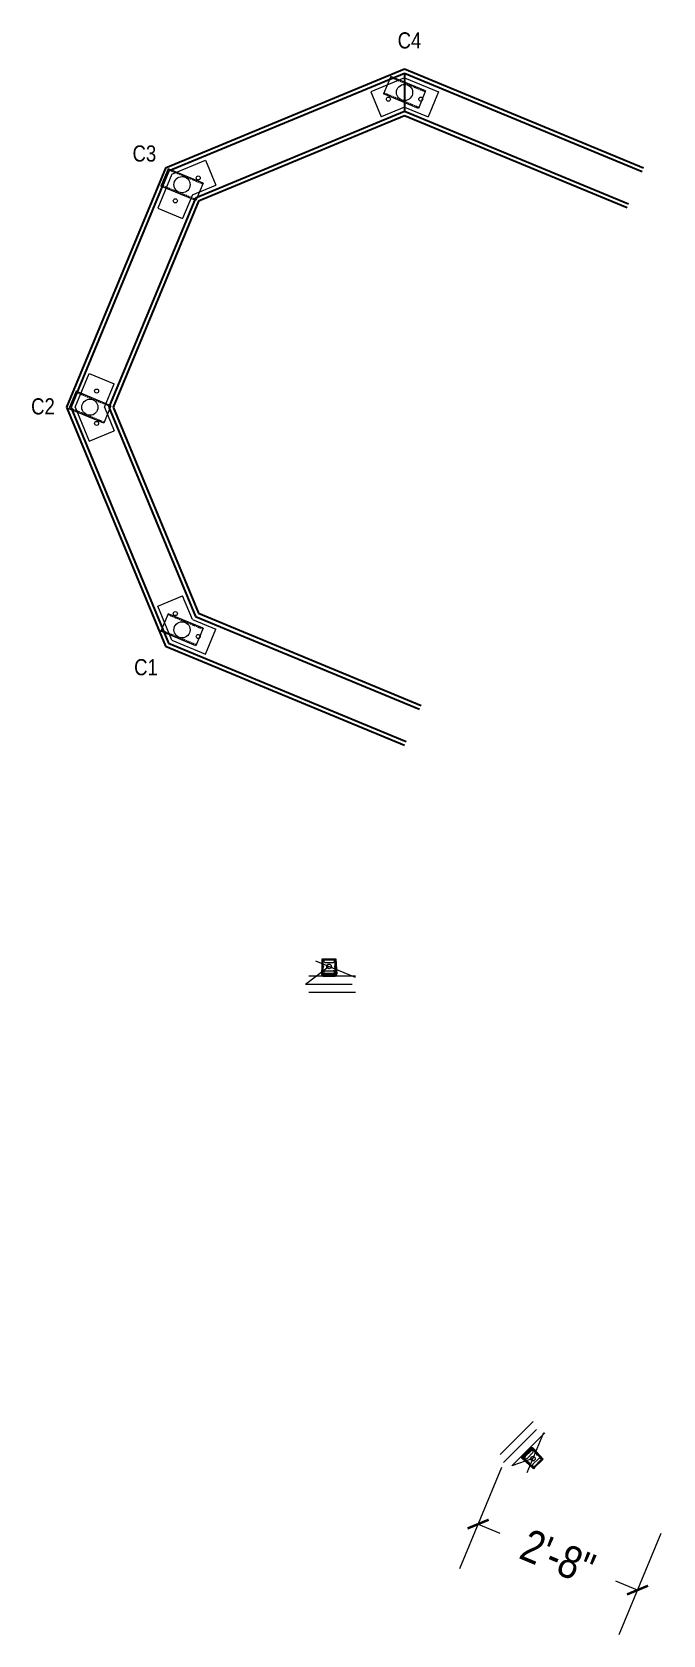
# Model space of a CAD drawing. Header units: inches. Extents: x 22832 to 50984, y 11340 to 27275.
# Drawn here: x 23339.8 to 23456.9, y 13777.6 to 14075 of the extents above; entities that cross this region are included whole.
import ezdxf

# ---------------------------------------------------------------- set-up
doc = ezdxf.new("R2010")
doc.units = ezdxf.units.IN
doc.header["$MEASUREMENT"] = 0
doc.linetypes.add('HIDDEN', pattern=[0.375, 0.25, -0.125])
doc.layers.get('0').update_dxf_attribs({"color": 8, "lineweight": 9})
doc.layers.add('DIMENSIONS', color=3, linetype='Continuous')
doc.layers.add('FOUNDATION', color=7, linetype='Continuous', lineweight=30)
doc.layers.add('STEEL', color=5, linetype='Continuous', lineweight=9)
doc.styles.add('ARCHENTLTD', font='technical.ttf', dxfattribs={"height": 6})
doc.dimstyles.new('ARCHENTLTD', dxfattribs={"dimscale": 0.05, "dimtxt": 6, "dimasz": 3, "dimexe": 9, "dimexo": 1, "dimgap": 2.5, "dimtad": 0, "dimdec": 1, "dimzin": 1, "dimdsep": 46, "dimlunit": 4, "dimtxsty": 'ARCHENTLTD', "dimblk": 'ARCHTICK', "dimcen": 6, "dimclrd": 256, "dimclre": 256, "dimclrt": 256, "dimazin": 0, "dimtfac": 1, "dimtdec": 1, "dimtofl": 0, "dimtmove": 1, "dimatfit": 3, "dimldrblk": 'ARCHTICK', "dimfxl": 1, "dimfrac": 2, "dimtolj": 1, "dimtzin": 0, "dimlwd": 9, "dimlwe": 9, "dimarcsym": 0})

msp = doc.modelspace()

# ---------------------------------------------------------------- texts
at = {"layer": 'DIMENSIONS', "char_height": 3, "width": 12.7450919, "attachment_point": 1, "style": 'ARCHENTLTD'}
for s, insert in [('C4', (23407.6669, 14074.91163)), ('C3', (23358.48248, 14053.93147)), ('C2', (23339.66503, 14007.02616)), ('C1', (23358.77491, 13958.64653))]:
    msp.add_mtext(s, dxfattribs=dict(at, insert=insert))

# ---------------------------------------------------------------- blocks, each defined once
blk = doc.blocks.new('_ArchTick')
at = {"color": 0, "linetype": 'ByBlock', "const_width": 0.15}
blk.add_lwpolyline([(-0.5, -0.5), (0.5, 0.5)], dxfattribs=at)
blk = doc.blocks.new('*D23')
at = {"layer": 'DIMENSIONS', "lineweight": 9}
for p, q in [((23426.94, 13808.69), (23419.15, 13789.89)), ((23422.59, 13798.2), (23426.6, 13796.54)), ((23456.5, 13796.45), (23448.71, 13777.64)), ((23452.16, 13785.96), (23448.15, 13787.62))]:
    blk.add_line(p, q, dxfattribs=at)
at = {"layer": 'DIMENSIONS', "lineweight": 9, "xscale": 3, "yscale": 3, "zscale": 3}
for p, rotation in [((23422.59, 13798.2), 157.5000000000002), ((23452.16, 13785.96), 337.5000000000002)]:
    blk.add_blockref('_ArchTick', p, dxfattribs=dict(at, rotation=rotation))
at = {"layer": 'DIMENSIONS', "lineweight": 9, "insert": (23437.37, 13792.08), "char_height": 6, "attachment_point": 5, "rotation": 337.5, "style": 'ARCHENTLTD'}
blk.add_mtext('\\A1;2\'-8"', dxfattribs=at)

# ---------------------------------------------------------------- dimensions: what is measured, and where the dimension line sits
at = {"layer": 'DIMENSIONS', "lineweight": 9}
dim = msp.add_aligned_dim(p1=(23427.32026, 13809.61546), p2=(23456.8844, 13797.36959), distance=-12.35426, dimstyle='ARCHENTLTD', override={"dimscale": 1, "dimtol": 0, "dimtix": 0, "dimtofl": 0, "dimtmove": 1, "dimatfit": 3}, dxfattribs=at)
dim.commit()
dim.dimension.update_dxf_attribs({"geometry": '*D23', "text_midpoint": (23437.37456, 13792.07868)})

# ---------------------------------------------------------------- linework, layer by layer
for p, q in [((23393.68331, 13903.0465), (23393.5241, 13900.39302)), ((23393.67918, 13900.24279), (23393.67918, 13903.0458)), ((23393.67918, 13903.0458), (23394.06901, 13903.0458)), ((23393.84252, 13900.24139), (23393.84252, 13903.0465)), ((23394.01765, 13903.0465), (23395.89632, 13903.0465)), ((23394.14539, 13902.86158), (23395.76296, 13902.86158)), ((23394.2238, 13903.0458), (23395.63411, 13903.0458)), ((23395.80179, 13903.0458), (23396.18938, 13903.0458)), ((23396.04371, 13900.18251), (23396.04371, 13903.0465)), ((23396.1829, 13903.0465), (23396.35803, 13900.20348)), ((23396.18938, 13903.0458), (23396.18938, 13900.24279)), ((23393.98758, 13899.96401), (23393.77454, 13899.96401)), ((23393.77454, 13899.96401), (23393.77454, 13899.82781)), ((23393.77648, 13899.82582), (23396.02729, 13899.82582)), ((23393.94967, 13900.24986), (23393.83976, 13900.24986)), ((23393.94813, 13900.1038), (23395.94247, 13900.1038)), ((23394.24202, 13900.24279), (23393.96299, 13900.24279)), ((23393.99153, 13899.96481), (23395.94049, 13899.96481)), ((23394.14539, 13900.83526), (23395.76296, 13900.83526)), ((23394.15328, 13902.3919), (23395.76296, 13902.3919)), ((23394.15328, 13900.36559), (23395.76296, 13900.36559)), ((23395.8107, 13900.24279), (23394.23219, 13900.24279)), ((23395.97346, 13900.24279), (23395.78881, 13900.24279)), ((23395.94247, 13900.10466), (23395.94247, 13899.96609)), ((23395.97511, 13900.24986), (23396.03791, 13900.24986)), ((23396.04307, 13900.18577), (23396.04307, 13900.07673)), ((23396.18905, 13900.24112), (23396.18905, 13900.00159)), ((23432.29894, 13812.44748), (23430.70737, 13810.85592)), ((23430.88666, 13810.44787), (23430.71728, 13810.61725)), ((23432.87472, 13808.46852), (23430.74056, 13810.355)), ((23430.96452, 13810.71872), (23430.86654, 13810.81671)), ((23432.24516, 13812.19714), (23430.86703, 13810.81901)), ((23430.95074, 13810.59024), (23430.87364, 13810.66733)), ((23432.86963, 13808.46443), (23430.88761, 13810.44646)), ((23430.94798, 13810.59209), (23432.97313, 13808.56694)), ((23432.37413, 13812.12954), (23430.96392, 13810.71933)), ((23431.04411, 13810.59297), (23430.99971, 13810.54856)), ((23431.04028, 13810.59913), (23431.17085, 13810.7297)), ((23431.15538, 13810.71423), (23432.27155, 13811.8304)), ((23432.41417, 13811.79937), (23431.27596, 13810.66116)), ((23432.75186, 13811.47283), (23431.60807, 13810.32905)), ((23432.24738, 13812.20049), (23432.39803, 13812.35114)), ((23432.2646, 13811.82345), (23432.4619, 13812.02075)), ((23432.39803, 13812.35114), (23432.30172, 13812.44745)), ((23432.47632, 13812.02518), (23432.55404, 13812.10289)), ((23432.54609, 13812.10693), (23434.52961, 13810.12341)), ((23432.66258, 13812.22143), (23434.64461, 13810.23941)), ((23433.84699, 13810.36655), (23432.70878, 13809.22834)), ((23434.64219, 13810.23599), (23432.87847, 13812.22487)), ((23433.1437, 13808.7385), (23432.86963, 13808.46443)), ((23434.18468, 13810.04001), (23433.04089, 13808.89622)), ((23434.40577, 13809.99958), (23433.07736, 13808.67116)), ((23434.25951, 13809.85431), (23433.26227, 13808.85707)), ((23434.64461, 13810.23941), (23434.36896, 13809.96376))]:
    msp.add_line(p, q)
for centre in [(23394.94106, 13901.64395), (23432.76107, 13810.33839)]:
    msp.add_circle(centre, 0.42938)
for centre, radius, start, end in [((23394.18632, 13902.62674), 0.23838, 99.8865312, 260.1134688), ((23394.14652, 13903.03226), 0.08011, 170.0605185, 9.9394815), ((23395.719, 13903.037), 0.08503, 173.8611199, 6.1388801), ((23395.73345, 13902.62674), 0.23485, 269.4979927, 90.5020073), ((23393.88516, 13900.34082), 0.36481, 171.7736503, 270.8043792), ((23394.07332, 13900.36864), 0.41361, 197.9574995, 258.0371623), ((23393.96696, 13900.23012), 0.12913, 175.3407127, 257.9577823), ((23393.78875, 13901.61552), 0.15198, 290.7209144, 69.2790856), ((23393.974, 13900.17193), 0.07342, 98.6253161, 248.0658338), ((23394.18632, 13900.60042), 0.23838, 99.8865312, 260.1134688), ((23394.14934, 13900.22636), 0.09234, 10.6766562, 169.3233438), ((23395.71956, 13900.22636), 0.09234, 10.6766562, 169.3233438), ((23395.73345, 13900.60042), 0.23485, 269.4979927, 90.5020073), ((23396.08336, 13901.62228), 0.16042, 105.825352, 248.1641092), ((23395.92516, 13900.08205), 0.11803, 269.7845666, 357.4210714), ((23395.9953, 13900.02114), 0.19473, 263.1441424, 354.2359446), ((23395.97586, 13900.17506), 0.06774, 353.8966452, 92.0291008), ((23396.02861, 13900.17308), 0.33081, 274.6665913, 5.2728902), ((23430.95199, 13810.60943), 0.33081, 139.6665913, 230.2728902), ((23430.86811, 13810.74042), 0.19473, 128.1441424, 219.2359446), ((23430.96078, 13810.74696), 0.11803, 134.7845666, 222.4210714), ((23430.99069, 13810.64533), 0.06774, 218.8966452, 317.0291008), ((23431.2082, 13810.79029), 0.09234, 235.6766562, 34.3233438), ((23431.46288, 13810.51596), 0.23485, 134.4979927, 315.5020073), ((23432.47288, 13811.85375), 0.41361, 62.9574995, 123.0371623), ((23432.31852, 13811.9006), 0.09234, 235.6766562, 34.3233438), ((23432.58625, 13812.00647), 0.36481, 36.7736503, 135.8043792), ((23432.40401, 13812.06307), 0.07342, 323.6253161, 113.0658338), ((23432.45014, 13812.02691), 0.12913, 40.3407127, 122.9577823), ((23432.55686, 13811.60995), 0.23838, 324.8865312, 125.1134688), ((23433.55577, 13811.1733), 0.15198, 155.7209144, 294.2790856), ((23433.98969, 13810.17713), 0.23838, 324.8865312, 125.1134688), ((23431.93802, 13809.54598), 0.16042, 330.825352, 113.1641092), ((23432.8957, 13809.08314), 0.23485, 134.4979927, 315.5020073), ((23433.19602, 13808.80327), 0.08503, 38.8611199, 231.1388801), ((23434.30458, 13809.91852), 0.08011, 35.0605185, 234.9394815)]:
    msp.add_arc(centre, radius, start, end)
at = {"layer": 'FOUNDATION'}
for p, q in [((23408.95145, 14068.08416), (23364.60524, 14049.71536)), ((23408.95145, 14067.27237), (23365.17926, 14049.14133)), ((23453.29767, 14049.71536), (23408.95145, 14068.08416)), ((23453.01066, 14049.02245), (23408.95145, 14067.27237)), ((23408.95145, 14067.27237), (23408.95145, 14060.23682)), ((23408.95145, 14060.23682), (23370.15415, 14044.16645)), ((23450.52322, 14043.01723), (23408.95145, 14060.23682)), ((23408.95145, 14059.42502), (23370.72817, 14043.59242)), ((23450.2362, 14042.32432), (23408.95145, 14059.42502)), ((23364.60524, 14049.71536), (23346.23643, 14005.36914)), ((23365.17926, 14049.14133), (23347.04822, 14005.36914)), ((23370.15415, 14044.16645), (23354.08377, 14005.36914)), ((23370.72817, 14043.59242), (23354.89557, 14005.36914)), ((23346.23643, 14005.36914), (23364.60524, 13961.02292)), ((23347.04822, 14005.36914), (23365.17926, 13961.59695)), ((23354.08377, 14005.36914), (23370.15415, 13966.57183)), ((23354.89557, 14005.36914), (23370.72817, 13967.14586)), ((23370.15415, 13966.57183), (23411.72591, 13949.35224)), ((23370.72817, 13967.14586), (23412.01292, 13950.04515)), ((23364.60524, 13961.02292), (23408.95145, 13942.65412)), ((23365.17926, 13961.59695), (23409.23847, 13943.34703))]:
    msp.add_line(p, q, dxfattribs=at)
at = {"layer": 'FOUNDATION', "color": 6, "lineweight": 9}
for p, q in [((23392.40039, 13902.69633), (23399.79143, 13899.63486)), ((23394.94106, 13901.64395), (23390.58265, 13898.3079)), ((23431.70869, 13807.79772), (23434.77015, 13815.18875)), ((23432.76107, 13810.33839), (23428.82026, 13808.99414))]:
    msp.add_line(p, q, dxfattribs=at)
at = {"layer": 'FOUNDATION', "lineweight": 9}
for p, q in [((23399.86311, 13899.8079), (23391.20397, 13899.8079)), ((23399.24179, 13898.3079), (23390.58265, 13898.3079)), ((23399.24179, 13898.3079), (23390.58265, 13898.3079)), ((23399.86311, 13896.8079), (23391.20397, 13896.8079)), ((23432.82187, 13817.2384), (23426.69894, 13811.11546)), ((23427.32026, 13809.61546), (23433.44319, 13815.7384)), ((23433.44319, 13815.7384), (23427.32026, 13809.61546)), ((23434.94319, 13815.11708), (23428.82026, 13808.99414))]:
    msp.add_line(p, q, dxfattribs=at)
at = {"layer": 'STEEL'}
for p, q in [((23408.95145, 14066.46057), (23402.68244, 14063.86386)), ((23408.95145, 14066.46057), (23415.22047, 14063.86386)), ((23402.68244, 14063.86386), (23404.59585, 14059.24446)), ((23415.22047, 14063.86386), (23413.30705, 14059.24446)), ((23408.95145, 14061.04861), (23404.59585, 14059.24446)), ((23408.95145, 14061.04861), (23413.30705, 14059.24446)), ((23365.75329, 14048.5673), (23372.0223, 14051.16402)), ((23372.0223, 14051.16402), (23373.93572, 14046.54462)), ((23365.75329, 14048.5673), (23363.15657, 14042.29829)), ((23369.58012, 14044.74047), (23373.93572, 14046.54462)), ((23363.15657, 14042.29829), (23367.77597, 14040.38487)), ((23369.58012, 14044.74047), (23367.77597, 14040.38487)), ((23347.86002, 14005.36914), (23350.45673, 14011.63815)), ((23350.45673, 14011.63815), (23355.07613, 14009.72474)), ((23353.27198, 14005.36914), (23355.07613, 14009.72474)), ((23347.86002, 14005.36914), (23350.45673, 13999.10012)), ((23353.27198, 14005.36914), (23355.07613, 14001.01354)), ((23350.45673, 13999.10012), (23355.07613, 14001.01354)), ((23363.15657, 13968.43999), (23367.77597, 13970.3534)), ((23365.75329, 13962.17097), (23363.15657, 13968.43999)), ((23369.58012, 13965.9978), (23367.77597, 13970.3534)), ((23369.58012, 13965.9978), (23373.93572, 13964.19366)), ((23365.75329, 13962.17097), (23372.0223, 13959.57426)), ((23372.0223, 13959.57426), (23373.93572, 13964.19366))]:
    msp.add_line(p, q, dxfattribs=at)
at = {"layer": 'STEEL', "color": 3}
for p, q in [((23406.38943, 14066.71526), (23405.04632, 14063.47271)), ((23412.85659, 14064.03647), (23406.38943, 14066.71526)), ((23411.51348, 14060.79392), (23405.04632, 14063.47271)), ((23412.85659, 14064.03647), (23411.51348, 14060.79392)), ((23365.10468, 14049.61456), (23363.76157, 14046.372)), ((23371.57184, 14046.93577), (23365.10468, 14049.61456)), ((23370.22873, 14043.69322), (23363.76157, 14046.372)), ((23371.57184, 14046.93577), (23370.22873, 14043.69322)), ((23348.00398, 14008.32981), (23346.66087, 14005.08725)), ((23354.47113, 14005.65102), (23348.00398, 14008.32981)), ((23353.12802, 14002.40847), (23346.66087, 14005.08725)), ((23354.47113, 14005.65102), (23353.12802, 14002.40847)), ((23365.10468, 13967.04506), (23363.76157, 13963.8025)), ((23371.57184, 13964.36627), (23365.10468, 13967.04506)), ((23370.22873, 13961.12372), (23363.76157, 13963.8025)), ((23371.57184, 13964.36627), (23370.22873, 13961.12372))]:
    msp.add_line(p, q, dxfattribs=at)
at = {"layer": 'STEEL', "color": 3, "linetype": 'HIDDEN'}
for p, q in [((23412.78297, 14063.85876), (23406.31582, 14066.53755)), ((23411.58709, 14060.97164), (23405.11993, 14063.65042)), ((23371.49822, 14046.75806), (23365.03107, 14049.43684)), ((23370.30234, 14043.87093), (23363.83518, 14046.54972)), ((23354.39752, 14005.47331), (23347.93036, 14008.15209)), ((23353.20164, 14002.58618), (23346.73448, 14005.26497)), ((23371.49822, 13964.18856), (23365.03107, 13966.86734)), ((23370.30234, 13961.30143), (23363.83518, 13963.98022))]:
    msp.add_line(p, q, dxfattribs=at)
at = {"layer": 'STEEL'}
for centre, radius in [((23408.95145, 14063.75459), 1.5), ((23405.94884, 14062.51087), 0.375), ((23411.95406, 14062.51087), 0.375), ((23370.66931, 14047.89761), 0.375), ((23367.6667, 14046.65389), 1.5), ((23366.42298, 14043.65128), 0.375), ((23350.566, 14005.36914), 1.5), ((23351.80972, 14008.37175), 0.375), ((23351.80972, 14002.36653), 0.375), ((23366.42298, 13967.087), 0.375), ((23367.6667, 13964.08439), 1.5), ((23370.66931, 13962.84067), 0.375)]:
    msp.add_circle(centre, radius, dxfattribs=at)

msp.set_redraw_order([(e.dxf.handle, doc.entitydb.next_handle()) for e in msp.query("TEXT MTEXT ATTDEF DIMENSION ARC_DIMENSION")])  # texts and dimensions are drawn at this point

doc.saveas('drawing.dxf')
